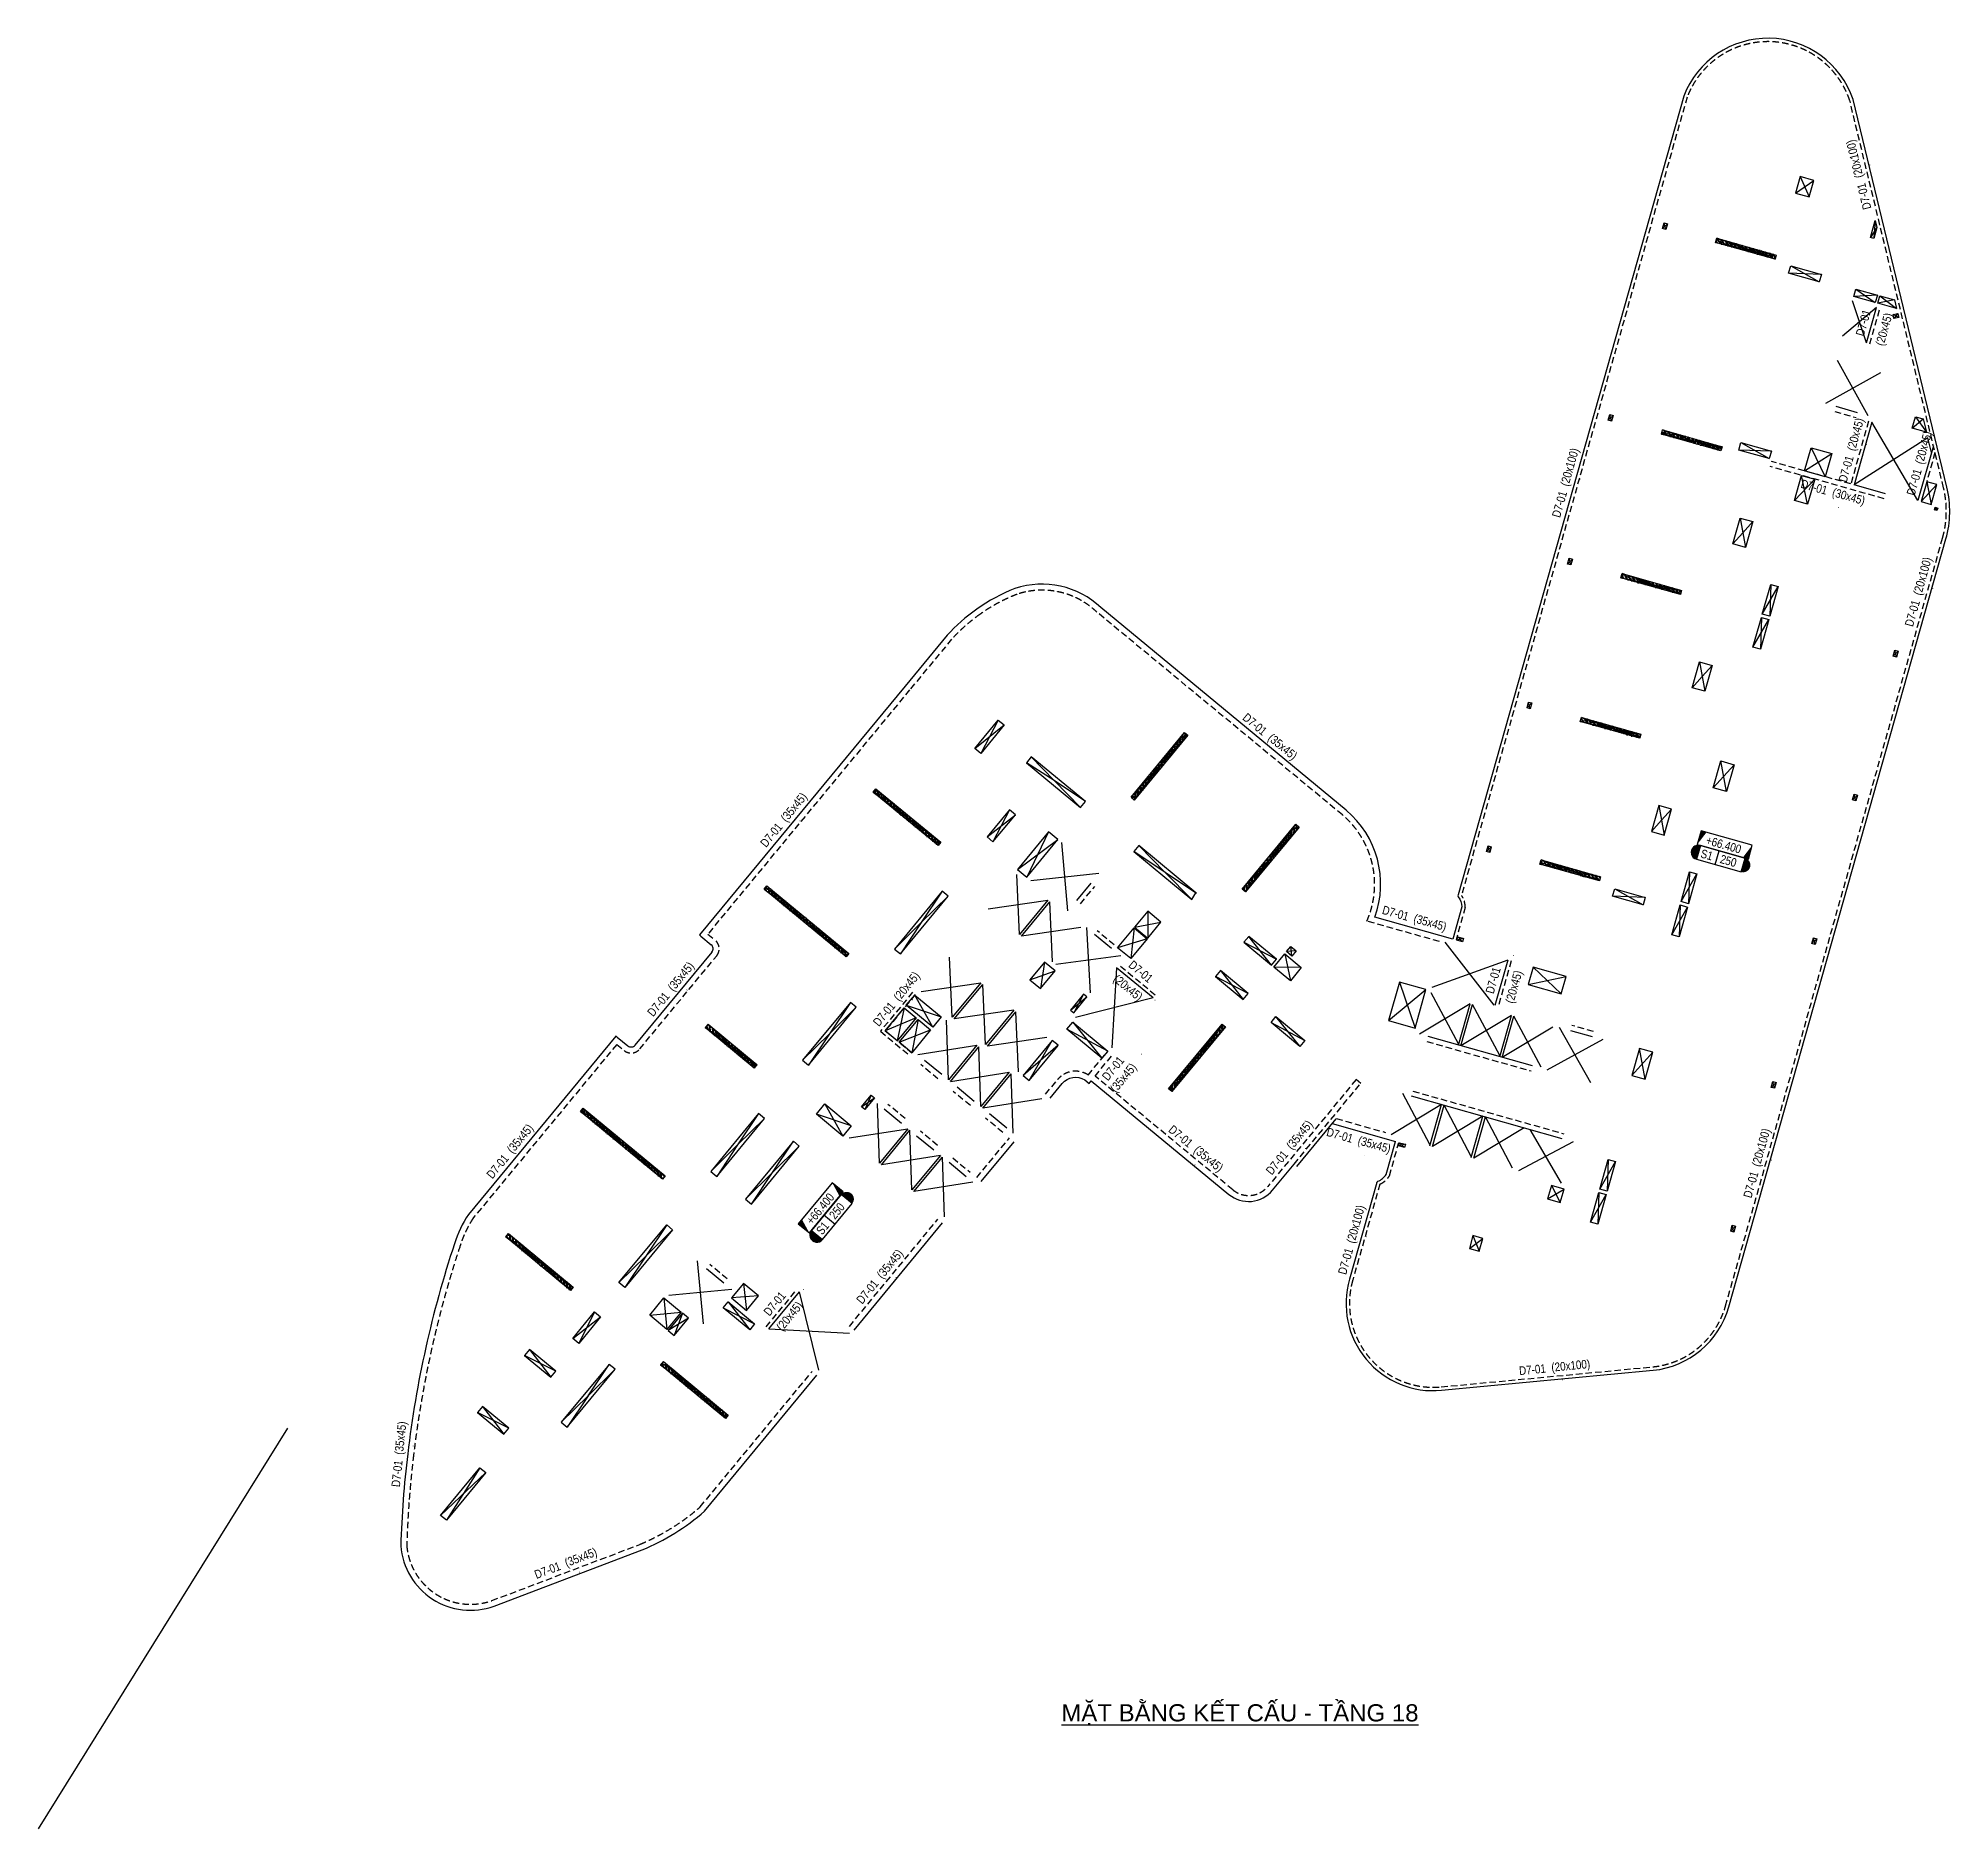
# Model space of a CAD drawing. Header units: millimetres. Extents: x 5400 to 3023951, y -127214 to 225084.
# Drawn here: x 1687400 to 1798713, y -116800 to -12516 of the extents above; entities that cross this region are included whole.
import ezdxf
from ezdxf.enums import TextEntityAlignment as Align

# ---------------------------------------------------------------- set-up
doc = ezdxf.new("R2010")
doc.units = ezdxf.units.MM
doc.header["$LTSCALE"] = 100
doc.linetypes.add('HIDDEN', pattern=[0.375, 0.25, -0.125])
for name, color, linetype in [('ccu11-Manh', 8, 'Continuous'), ('ccu11-Thay', 7, 'Continuous'), ('ccu12-Chidan', 9, 'Continuous'), ('ccu12-Khuat', 9, 'HIDDEN'), ('ccu12-Lomo', 2, 'Continuous'), ('ccu12-Text', 31, 'Continuous'), ('ccu12-Thay', 7, 'Continuous'), ('KC-Betong', 6, 'Continuous'), ('Xref_NT1+NT2_MBDV Cot vach_220729$0$ccu12-Thay', 7, 'Continuous')]:
    doc.layers.add(name, color=color, linetype=linetype)
doc.layers.add('ccu12-Tencaukien', color=9, linetype='Continuous', lineweight=15)
doc.layers.add('KC-Tencaukien', color=9, linetype='Continuous', lineweight=15)
doc.styles.add('Arial', font='arial.ttf', dxfattribs={"width": 0.7})
doc.styles.add('Arial Narrow', font='ARIALN.TTF')

msp = doc.modelspace()

# ---------------------------------------------------------------- texts
at = {"layer": 'ccu12-Text', "color": 31, "style": 'Arial'}
msp.add_text('%%UMẶT BẰNG KẾT CẤU - TẦNG 18', height=1000, dxfattribs=at).set_placement((1757377.9, -110546.7), align=Align.CENTER)

# ---------------------------------------------------------------- blocks, each defined once
blk = doc.blocks.new('*U4')
at = {"layer": 'ccu12-Tencaukien', "color": 8, "ltscale": 10000}
blk.add_line((361, -155), (354, -155), dxfattribs=at)
at = {"layer": 'ccu12-Text', "color": 2, "style": 'Arial Narrow', "width": 0.8}
blk.add_attdef('SH', text='', height=300, dxfattribs=at).set_placement((276, 6), align=Align.BOTTOM_RIGHT)
at = {"layer": 'ccu12-Text', "color": 31, "style": 'Arial Narrow', "width": 0.8}
for tag, p in [('(', (508, -75)), ('KT', (633, -75)), (')', (963, -75))]:
    blk.add_attdef(tag, text='', height=250, dxfattribs=at).set_placement(p, align=Align.BOTTOM_LEFT)
blk = doc.blocks.new('ccu11-cmb-flat-8')
at = {"layer": 'ccu12-Chidan', "color": 7}
blk.add_lwpolyline([(0, 0), (1550, 0), (1550, 419), (0, 419)], close=True, dxfattribs=at)
at = {"layer": 'ccu12-Chidan'}
for points in [[(0, 0), (166, 419), (0, 419)], [(1550, 419), (1383, 0), (1550, 0)]]:
    blk.add_solid(points, dxfattribs=at)
at = {"layer": 'ccu12-Chidan', "color": 31, "style": 'Arial Narrow', "width": 0.8}
blk.add_attdef('+100.00', text='', height=250, dxfattribs=at).set_placement((745, 206), align=Align.MIDDLE_CENTER)
blk = doc.blocks.new('ccu11-chieudaysan-flat-2')
at = {"layer": 'ccu12-Chidan'}
for points in [[(-569, 0), (-569, 419, 1)], [(788, 419), (788, 0, 1)]]:
    blk.add_hatch(color=8, dxfattribs=at).paths.add_polyline_path(points)
at = {"layer": 'ccu12-Chidan', "color": 7}
blk.add_line((0, 0), (0, 419), dxfattribs=at)
blk.add_lwpolyline([(-569, 0), (788, 0), (788, 419), (-569, 419)], close=True, dxfattribs=at)
blk.add_arc((-569, 209), 209, 90, 270.0001, dxfattribs=at)
at = {"layer": 'ccu12-Chidan', "color": 31, "style": 'Arial Narrow', "width": 0.7}
for tag, p in [('S00', (-488, 209)), ('200', (100, 209))]:
    blk.add_attdef(tag, text='', height=250, dxfattribs=at).set_placement(p, align=Align.MIDDLE_LEFT)
blk = doc.blocks.new('Lomo T8')
at = {"layer": 'ccu11-Manh', "ltscale": 5}
for p, q in [((71122, 86899), (71649, 85711)), ((70850, 85937), (71921, 86673)), ((72349, 81201), (70446, 81271)), ((70569, 81704), (72226, 80768)), ((67659, 71407), (69317, 70471)), ((69439, 70904), (67537, 70974)), ((23048, 53591), (24760, 54962)), ((24415, 55246), (23395, 53305)), ((23764, 48438), (25417, 49732)), ((25070, 50018), (24111, 48151)), ((25535, 46546), (27890, 48298)), ((27350, 48744), (26075, 46101)), ((62097, 44921), (60195, 44991)), ((62097, 44921), (60195, 44991)), ((60317, 45424), (61975, 44488)), ((60317, 45424), (61975, 44488)), ((32356, 43183), (33891, 43472)), ((33120, 44109), (33127, 42547)), ((33095, 42508), (31369, 41988)), ((32324, 43145), (32140, 41352)), ((41102, 41627, 0), (41429, 40060)), ((26257, 40117), (27733, 40647)), ((27112, 41152), (26873, 39607)), ((42066, 40831, 0), (40466, 40856, 0)), ((20606, 37361), (19556, 39227)), ((47151, 37740, 0), (49326, 39552, 0)), ((47786, 39987, 0), (48691, 37305, 0)), ((19632, 37906), (17837, 37146)), ((18938, 38479), (18531, 36573)), ((19065, 38633), (21096, 37955)), ((41971, 36254, 0), (40591, 37978, 0)), ((18647, 36478), (20479, 37207)), ((19748, 37811), (19378, 35874)), ((40305, 37631, 0), (42276, 36587, 0)), ((15860, 31614, 0), (13826, 32289)), ((14319, 32887), (15366, 31017)), ((56409, 27367), (57368, 27927)), ((56627, 28136), (57150, 27157)), ((51851, 24472), (52639, 25055)), ((52061, 25218), (52428, 24309)), ((9580, 22436), (9767, 20855)), ((4951, 21590), (5127, 19761)), ((8689, 21357), (9944, 19736)), ((10467, 21704), (8880, 21588)), ((-357, 19230, 0), (1264, 20485)), ((917, 20772), (-10, 18943, 0)), ((4125, 20589), (5954, 20762)), ((6378, 20412), (5204, 19697)), ((6031, 20698), (5550, 19410)), ((8402, 21010), (10231, 20083)), ((-1347, 17324), (-3160, 18238)), ((-2874, 18585), (-1634, 16977)), ((540, 15895), (1758, 17723)), ((2105, 17436), (540, 15895)), ((-4085, 14008), (-5898, 14922)), ((-5612, 15269), (-4372, 13661)), ((-8062, 8926, 0), (-5421, 11418, 0)), ((-5767, 11704, 0), (-7715, 8639))]:
    blk.add_line(p, q, dxfattribs=at)
at = {"layer": 'ccu11-Manh'}
for p, q in [((63383, 84150), (63095, 83868)), ((63288, 83813), (63190, 84204)), ((60229, 72987), (59941, 72705)), ((60133, 72650), (60036, 73041)), ((77638, 72250), (78287, 72795)), ((77825, 72915), (78474, 72014)), ((78939, 67493, 0), (79124, 67596)), ((78980, 67637, 0), (79083, 67452, 0)), ((57863, 64615), (57575, 64332)), ((57768, 64278), (57670, 64669)), ((76819, 59253, 0), (76532, 58971, 0)), ((76724, 58916, 0), (76627, 59308, 0)), ((55497, 56243), (55210, 55960)), ((55402, 55906), (55305, 56297)), ((74453, 50881, 0), (74166, 50599, 0)), ((74358, 50544, 0), (74261, 50935, 0)), ((53131, 47871), (52844, 47588)), ((53036, 47534), (52939, 47925)), ((51515, 42518, 0), (51124, 42421, 0)), ((51178, 42614, 0), (51461, 42326)), ((72088, 42509, 0), (71800, 42226, 0)), ((71993, 42172, 0), (71895, 42563, 0)), ((41774, 41812, 0), (41210, 41758, 0)), ((41519, 41503, 0), (41465, 42067, 0)), ((38972, 39315), (37066, 40305)), ((37353, 40652), (38685, 38968)), ((69722, 34137, 0), (69434, 33854, 0)), ((69627, 33800, 0), (69530, 34191, 0)), ((48130, 30538, 0), (47739, 30440, 0)), ((47794, 30632, 0), (48075, 30345, 0)), ((67356, 25764, 0), (67069, 25482, 0)), ((67261, 25428, 0), (67164, 25819, 0))]:
    blk.add_line(p, q, dxfattribs=at)
at = {"layer": 'ccu11-Manh', "ltscale": 0.5}
for p, q in [((75587, 83943, 0), (75212, 83352, 0)), ((75489, 84346, 0), (75404, 83325, 0)), ((74364, 80350), (75491, 79560)), ((75614, 79997), (74240, 79913)), ((76610, 79716), (75635, 79519)), ((75759, 79956), (76733, 79209)), ((71371, 69760, 0), (72955, 70768, 0)), ((71752, 71108, 0), (72574, 69420, 0)), ((71963, 69281, 0), (70781, 68041)), ((71551, 67824), (71193, 69499, 0)), ((78489, 69126), (78740, 67808)), ((79066, 68963), (78163, 67971)), ((68909, 61416), (69832, 63025)), ((69399, 63148), (69342, 61293)), ((68855, 61223), (68798, 59369)), ((68365, 59491), (69288, 61101)), ((67263, 52648), (66050, 51297)), ((66820, 51079), (66493, 52865)), ((64178, 44671), (65100, 46281)), ((64667, 46403), (64611, 44549)), ((63634, 42747), (64556, 44356)), ((64123, 44479), (64067, 42624)), ((38716, 42302), (40622, 41312)), ((40335, 40965), (39002, 42649)), ((55280, 39844), (57490, 40311)), ((57204, 39300), (55565, 40854)), ((30803, 35965, 0), (28409, 37235, 0)), ((28756, 37655, 0), (30458, 35546, 0)), ((27903, 36304, 0), (25864, 34538, 0)), ((26211, 34252, 0), (27558, 36589, 0)), ((62532, 35904), (61318, 34552)), ((62088, 34335), (61762, 36121)), ((17023, 33409, 0), (16640, 32558, 0)), ((16450, 32716, 0), (17213, 33253, 0)), ((59446, 27927), (60369, 29537)), ((59936, 29659), (59879, 27805)), ((58902, 26002), (59825, 27612)), ((59392, 27734), (59335, 25880))]:
    blk.add_line(p, q, dxfattribs=at)
at = {"layer": 'ccu11-Manh', "elevation": 0}
for points in [[(76857, 78697), (76523, 78863)], [(76800, 78930), (76580, 78629)]]:
    blk.add_lwpolyline(points, dxfattribs=at)
at = {"layer": 'ccu11-Manh', "ltscale": 5, "elevation": 0}
for points in [[(67613, 67014), (67770, 66154), (68354, 66805)], [(67186, 65503), (67770, 66154), (67927, 65294)], [(65247, 58642), (65404, 57782), (65988, 58433)], [(64820, 57131), (65404, 57782), (65561, 56922)], [(26345, 53102), (27667, 51718), (26058, 52755)], [(29495, 50501), (27667, 51718), (29208, 50154)], [(62881, 50270), (63038, 49410), (63622, 50060)], [(62454, 48759), (63038, 49410), (63195, 48550)], [(32602, 47934), (34143, 46370), (32316, 47587)], [(35971, 45152), (34144, 46369), (35685, 44805)], [(21156, 45280), (19939, 43452), (21503, 44993)], [(18374, 41910), (19938, 43452), (18721, 41624)], [(29390, 39278), (28818, 38194)], [(15807, 38803), (14590, 36975), (16154, 38516)], [(13025, 35434), (14590, 36975), (13372, 35147)], [(10459, 32326), (9241, 30498), (10806, 32039)], [(7676, 28957), (9241, 30498), (8023, 28670)], [(12835, 30429), (11270, 28888), (12488, 30715)], [(10052, 27060), (11270, 28887), (9705, 27346)], [(5110, 25849), (3892, 24021), (5457, 25563)], [(2327, 22480), (3892, 24021), (2674, 22193)], [(-1024, 14354), (540, 15895), (-677, 14068)]]:
    blk.add_lwpolyline(points, dxfattribs=at)
at = {"layer": 'ccu11-Manh', "ltscale": 5, "extrusion": (-1.24009e-08, 1.02457e-08, 1), "elevation": 0}
blk.add_lwpolyline([(28625, 38353), (29582, 39119)], dxfattribs=at)
at = {"layer": 'ccu12-Lomo', "ltscale": 0.5, "elevation": 0}
for points in [[(71921, 86673), (71122, 86899), (70850, 85937), (71649, 85711), (71921, 86673)], [(70446, 81271), (70569, 81704), (72349, 81201), (72226, 80768), (70446, 81271)], [(67537, 70974), (67659, 71407), (69439, 70904), (69317, 70471), (67537, 70974)], [(67613, 67014), (68354, 66805), (67927, 65294), (67186, 65503), (67613, 67014)], [(65247, 58642), (65988, 58433), (65561, 56922), (64820, 57131), (65247, 58642)], [(23395, 53305), (23048, 53591), (24415, 55246), (24760, 54962), (23395, 53305)], [(26345, 53102), (26058, 52755), (29208, 50154), (29495, 50501), (26345, 53102)], [(63195, 48550), (63622, 50060), (62881, 50270), (62454, 48759), (63195, 48550)], [(25417, 49732), (25070, 50018), (23765, 48438), (24111, 48151), (25417, 49732)], [(27350, 48744), (25535, 46546), (26075, 46101), (27890, 48298), (27350, 48744)], [(32602, 47934), (32316, 47587), (35685, 44805), (35933, 45177), (32602, 47934)], [(21503, 44993), (21156, 45280), (18374, 41910), (18721, 41624), (21503, 44993)], [(60195, 44991), (60317, 45424), (62097, 44921), (61975, 44488), (60195, 44991)], [(26873, 39607), (27733, 40647), (27112, 41152), (26257, 40117), (26873, 39607)], [(37066, 40305), (38685, 38968), (38972, 39315), (37353, 40652), (37066, 40305)], [(49326, 39552), (47786, 39987), (47152, 37740), (48691, 37305), (49326, 39552)], [(16154, 38516), (15807, 38803), (13025, 35434), (13372, 35147), (16154, 38516)], [(42276, 36587), (41989, 36240), (40305, 37631), (40591, 37978), (42276, 36587)], [(10806, 32039), (10459, 32326), (7676, 28957), (8023, 28670), (10806, 32039)], [(12835, 30429), (12488, 30716), (9705, 27347), (10052, 27060), (12835, 30429)], [(57150, 27157), (57368, 27927), (56627, 28136), (56409, 27367), (57150, 27157)], [(2674, 22193), (2327, 22480), (5110, 25849), (5457, 25563), (2674, 22193)], [(52428, 24309), (52639, 25055), (52061, 25218), (51851, 24472), (52428, 24309)], [(4125, 20589), (4951, 21590), (5954, 20762), (5127, 19761), (4124, 20588)], [(8402, 21010), (8689, 21357), (10231, 20083), (9944, 19736), (8402, 21010)], [(-10, 18943), (-357, 19230), (917, 20772), (1264, 20485), (-10, 18943)], [(5204, 19697), (5550, 19410), (6378, 20411), (6031, 20699), (5203, 19698)], [(-1634, 16977), (-1347, 17324), (-2874, 18584), (-3160, 18238), (-1634, 16977)], [(-677, 14068), (2105, 17436), (1758, 17723), (-1024, 14354), (-677, 14068)], [(-4372, 13661), (-4085, 14008), (-5612, 15269), (-5898, 14922), (-4372, 13661)]]:
    blk.add_lwpolyline(points, dxfattribs=at)
at = {"layer": 'ccu12-Lomo', "elevation": 0}
for points in [[(63383, 84150), (63288, 83813), (63095, 83868), (63190, 84204), (63383, 84150)], [(75404, 83298), (75212, 83352), (75489, 84346), (75587, 83943), (75404, 83298)], [(75615, 79997), (75491, 79560), (74240, 79913), (74364, 80350), (75614, 79997)], [(75759, 79956), (76610, 79716), (76733, 79209), (75635, 79519), (75759, 79956)], [(76523, 78863), (76800, 78930), (76857, 78697), (76580, 78629), (76523, 78863)], [(60229, 72987), (60133, 72650), (59941, 72705), (60036, 73041), (60229, 72987)], [(77638, 72250), (77825, 72915), (78287, 72795), (78474, 72014), (77638, 72249)], [(72955, 70768), (72574, 69420), (71371, 69760), (71752, 71108), (72955, 70768)], [(78980, 67637), (79124, 67596), (79083, 67452), (78939, 67493), (78980, 67637)], [(57863, 64615), (57768, 64278), (57575, 64332), (57670, 64669), (57863, 64615)], [(69288, 61101), (68798, 59369), (68365, 59491), (68855, 61223), (69288, 61101)], [(76819, 59253), (76724, 58916), (76532, 58971), (76627, 59308), (76819, 59253)], [(55497, 56243), (55402, 55906), (55210, 55960), (55305, 56297), (55497, 56243)], [(74453, 50881), (74358, 50544), (74166, 50599), (74261, 50935), (74453, 50881)], [(53131, 47871), (53036, 47534), (52844, 47588), (52939, 47925), (53131, 47871)], [(64556, 44356), (64067, 42624), (63634, 42747), (64123, 44479), (64556, 44356)], [(39002, 42649), (38716, 42302), (40335, 40965), (40622, 41312), (39002, 42649)], [(72088, 42509), (71993, 42172), (71800, 42226), (71895, 42563), (72088, 42509)], [(41774, 41812), (41519, 41503), (41211, 41758), (41465, 42067), (41774, 41812)], [(28409, 37235), (28756, 37655), (30803, 35965), (30458, 35546), (28409, 37235)], [(27903, 36304), (27558, 36589), (25864, 34538), (26211, 34252), (27905, 36302)], [(62532, 35904), (61762, 36121), (61318, 34552), (62088, 34335), (62532, 35904)], [(17023, 33409), (17213, 33253), (16640, 32558), (16450, 32716), (17023, 33409)], [(69722, 34137), (69627, 33800), (69434, 33854), (69530, 34191), (69722, 34137)], [(48130, 30538), (48075, 30345), (47739, 30440), (47793, 30633), (48130, 30538)], [(60369, 29537), (59879, 27805), (59446, 27927), (59936, 29659), (60369, 29537)], [(59825, 27612), (59335, 25880), (58902, 26002), (59392, 27734), (59825, 27612)], [(67356, 25764), (67261, 25428), (67069, 25482), (67164, 25819), (67356, 25764)], [(-5421, 11418), (-7715, 8639), (-8062, 8926), (-5767, 11704), (-5421, 11418)]]:
    blk.add_lwpolyline(points, dxfattribs=at)
for points in [[(71963, 69281), (71551, 67824), (70781, 68041), (71193, 69499)], [(51124, 42421), (51178, 42614), (51515, 42518), (51461, 42326)]]:
    blk.add_lwpolyline(points, close=True, dxfattribs=at)
at = {"layer": 'ccu12-Lomo'}
for points in [[(78740, 67808), (79066, 68963), (78489, 69126), (78163, 67971), (78740, 67808)], [(69832, 63025), (69342, 61293), (68909, 61416), (69399, 63148), (69832, 63025)], [(65100, 46281), (64611, 44549), (64178, 44671), (64667, 46403), (65100, 46281)]]:
    blk.add_lwpolyline(points, dxfattribs=at)
blk.add_lwpolyline([(67263, 52648), (66820, 51079), (66050, 51297), (66493, 52865)], close=True, dxfattribs=at)
at = {"layer": 'ccu12-Lomo', "ltscale": 0.5, "elevation": 0}
for points in [[(32356, 43183), (33127, 42547), (33891, 43472), (33120, 44109)], [(32324, 43145), (33095, 42508), (32140, 41352), (31369, 41988)], [(41102, 41627), (42066, 40831), (41429, 40060), (40465, 40856)], [(19556, 39227), (21096, 37955), (20606, 37361), (19065, 38633)], [(18938, 38479), (19632, 37906), (18531, 36573), (17837, 37146)], [(19748, 37811), (20479, 37207), (19378, 35874), (18647, 36478)], [(14319, 32887), (15860, 31614), (15366, 31017), (13826, 32289)], [(8880, 21588), (9767, 20855), (10467, 21704), (9580, 22436)]]:
    blk.add_lwpolyline(points, close=True, dxfattribs=at)
at = {"layer": 'ccu12-Lomo', "ltscale": 0.5}
blk.add_lwpolyline([(57204, 39300), (57490, 40311), (55565, 40854), (55280, 39844), (57204, 39300)], dxfattribs=at)
at = {"layer": 'ccu12-Lomo', "ltscale": 0.5, "extrusion": (-1.24009e-08, 1.02457e-08, 1), "elevation": 0}
blk.add_lwpolyline([(28818, 38194), (29582, 39119), (29390, 39278), (28625, 38353)], close=True, dxfattribs=at)
blk = doc.blocks.new('*U15')
at = {"layer": 'ccu12-Tencaukien', "color": 8, "ltscale": 10000}
blk.add_line((361, -155), (354, -155), dxfattribs=at)
at = {"layer": 'ccu12-Text', "color": 2, "style": 'Arial Narrow', "width": 0.8}
blk.add_attdef('SH', text='', height=300, dxfattribs=at).set_placement((276, 6), align=Align.BOTTOM_RIGHT)
at = {"layer": 'ccu12-Text', "color": 31, "style": 'Arial Narrow', "width": 0.8}
for tag, p in [('(', (508, -75)), ('KT', (633, -75)), (')', (963, -75))]:
    blk.add_attdef(tag, text='', height=250, dxfattribs=at).set_placement(p, align=Align.BOTTOM_LEFT)
blk = doc.blocks.new('*U16')
at = {"layer": 'ccu12-Tencaukien', "color": 8, "ltscale": 10000}
blk.add_line((361, -155), (354, -155), dxfattribs=at)
at = {"layer": 'ccu12-Text', "color": 2, "style": 'Arial Narrow', "width": 0.8}
blk.add_attdef('SH', text='', height=300, dxfattribs=at).set_placement((276, 6), align=Align.BOTTOM_RIGHT)
at = {"layer": 'ccu12-Text', "color": 31, "style": 'Arial Narrow', "width": 0.8}
for tag, p in [('(', (508, -75)), ('KT', (633, -75)), (')', (963, -75))]:
    blk.add_attdef(tag, text='', height=250, dxfattribs=at).set_placement(p, align=Align.BOTTOM_LEFT)
blk = doc.blocks.new('*U20')
at = {"layer": 'ccu12-Tencaukien', "color": 8, "ltscale": 10000}
blk.add_line((361, -155), (354, -155), dxfattribs=at)
at = {"layer": 'ccu12-Text', "color": 2, "style": 'Arial Narrow', "width": 0.8}
blk.add_attdef('SH', text='', height=300, dxfattribs=at).set_placement((276, 6), align=Align.BOTTOM_RIGHT)
at = {"layer": 'ccu12-Text', "color": 31, "style": 'Arial Narrow', "width": 0.8}
for tag, p in [('(', (508, -75)), ('KT', (633, -75)), (')', (963, -75))]:
    blk.add_attdef(tag, text='', height=250, dxfattribs=at).set_placement(p, align=Align.BOTTOM_LEFT)
blk = doc.blocks.new('*U31')
at = {"layer": 'ccu12-Tencaukien', "color": 8, "ltscale": 10000}
blk.add_line((361, -155), (354, -155), dxfattribs=at)
at = {"layer": 'ccu12-Text', "color": 2, "style": 'Arial Narrow', "width": 0.8}
blk.add_attdef('SH', text='', height=300, dxfattribs=at).set_placement((276, 6), align=Align.BOTTOM_RIGHT)
at = {"layer": 'ccu12-Text', "color": 31, "style": 'Arial Narrow', "width": 0.8}
for tag, p in [('(', (508, -75)), ('KT', (633, -75)), (')', (963, -75))]:
    blk.add_attdef(tag, text='', height=250, dxfattribs=at).set_placement(p, align=Align.BOTTOM_LEFT)
blk = doc.blocks.new('*U32')
at = {"layer": 'ccu12-Tencaukien', "color": 8, "ltscale": 10000}
blk.add_line((361, -155), (354, -155), dxfattribs=at)
at = {"layer": 'ccu12-Text', "color": 2, "style": 'Arial Narrow', "width": 0.8}
blk.add_attdef('SH', text='', height=300, dxfattribs=at).set_placement((276, 6), align=Align.BOTTOM_RIGHT)
at = {"layer": 'ccu12-Text', "color": 31, "style": 'Arial Narrow', "width": 0.8}
for tag, p in [('(', (508, -75)), ('KT', (633, -75)), (')', (963, -75))]:
    blk.add_attdef(tag, text='', height=250, dxfattribs=at).set_placement(p, align=Align.BOTTOM_LEFT)
blk = doc.blocks.new('*U33')
at = {"layer": 'ccu12-Tencaukien', "color": 8, "ltscale": 10000}
blk.add_line((361, -155), (354, -155), dxfattribs=at)
at = {"layer": 'ccu12-Text', "color": 2, "style": 'Arial Narrow', "width": 0.8}
blk.add_attdef('SH', text='', height=300, dxfattribs=at).set_placement((276, 6), align=Align.BOTTOM_RIGHT)
at = {"layer": 'ccu12-Text', "color": 31, "style": 'Arial Narrow', "width": 0.8}
for tag, p in [('(', (508, -75)), ('KT', (633, -75)), (')', (963, -75))]:
    blk.add_attdef(tag, text='', height=250, dxfattribs=at).set_placement(p, align=Align.BOTTOM_LEFT)
blk = doc.blocks.new('*U30')
at = {"layer": 'ccu12-Tencaukien', "color": 8, "ltscale": 10000}
blk.add_line((361, -155), (354, -155), dxfattribs=at)
at = {"layer": 'ccu12-Text', "color": 2, "style": 'Arial Narrow', "width": 0.8}
blk.add_attdef('SH', text='', height=300, dxfattribs=at).set_placement((276, 6), align=Align.BOTTOM_RIGHT)
at = {"layer": 'ccu12-Text', "color": 31, "style": 'Arial Narrow', "width": 0.8}
for tag, p in [('(', (508, -75)), ('KT', (633, -75)), (')', (963, -75))]:
    blk.add_attdef(tag, text='', height=250, dxfattribs=at).set_placement(p, align=Align.BOTTOM_LEFT)
blk = doc.blocks.new('*U151')
h = blk.add_hatch()
h.set_pattern_fill('VATLIEU04', color=250, scale=40, style=0, pattern_type=2)
h.set_pattern_definition([(50, (3950, 300), (286.904, -25.101), [30, -330]), (355, (3950, 300), (-55.5, 300.877), [24, -264]), (100.4514, (3973.9, 297.9), (231.404, 275.776), [25.496, -280.457]), (46.184, (3950, 380), (426.896, -66.208), [45, -495]), (96.636, (3985.57, 374.5), (373.865, 389.647), [38.244, -420.685]), (351.184, (3950, 380), (373.865, 389.647), [36, -396]), (21, (3990, 360), (238.763, -161.048), [30, -330]), (326, (3990, 360), (97.326, 290.06), [24, -264]), (71.4514, (4009.9, 346.58), (336.089, 129.012), [25.496, -280.457]), (37.5, (3950, 300), (4.864, 133.1575), [0, -260.8, 0, -268, 0, -265]), (7.5, (3950, 300), (105.228, 157.7647), [0, -152.8, 0, -254.8, 0, -101]), (327.5, (3860.8, 300), (213.529, -9.022), [0, -100, 0, -312, 0, -414]), (317.5, (3820.8, 300), (233.2745, 40.042), [0, -130, 0, -207.2, 0, -294]), (45, (3950, 300), (-120.208, 120.208), []), (45, (3950, 349), (-120.208, 120.208), [])])
h.paths.add_polyline_path([(-475, -475), (4425, -475), (4425, -225), (-475, -225)])
at = {"color": 6, "ltscale": 0.25}
blk.add_lwpolyline([(-475, -475), (4425, -475), (4425, -225), (-475, -225)], close=True, dxfattribs=at)
at = {"layer": 'Defpoints', "linetype": 'ByBlock', "ltscale": 30}
for p, q in [((4425, -475), (-475, -225)), ((-475, -475), (4425, -225))]:
    blk.add_line(p, q, dxfattribs=at)
blk = doc.blocks.new('*U149')
h = blk.add_hatch()
h.set_pattern_fill('VATLIEU04', color=250, scale=40, style=0, pattern_type=2)
h.set_pattern_definition([(50, (5250, 300), (286.904, -25.101), [30, -330]), (355, (5250, 300), (-55.5, 300.877), [24, -264]), (100.4514, (5273.9, 297.9), (231.404, 275.776), [25.496, -280.457]), (46.184, (5250, 380), (426.896, -66.208), [45, -495]), (96.636, (5285.57, 374.5), (373.865, 389.647), [38.244, -420.685]), (351.184, (5250, 380), (373.865, 389.647), [36, -396]), (21, (5290, 360), (238.763, -161.048), [30, -330]), (326, (5290, 360), (97.326, 290.06), [24, -264]), (71.4514, (5309.9, 346.58), (336.089, 129.012), [25.496, -280.457]), (37.5, (5250, 300), (4.864, 133.1575), [0, -260.8, 0, -268, 0, -265]), (7.5, (5250, 300), (105.2278, 157.7647), [0, -152.8, 0, -254.8, 0, -101]), (327.5, (5160.8, 300), (213.529, -9.022), [0, -100, 0, -312, 0, -414]), (317.5, (5120.8, 300), (233.2745, 40.042), [0, -130, 0, -207.2, 0, -294]), (45, (5250, 300), (-120.208, 120.208), []), (45, (5250, 349), (-120.208, 120.208), [])])
h.paths.add_polyline_path([(-475, -475), (5724.999921, -475), (5724.999921, -225), (-475, -225)])
at = {"color": 6, "ltscale": 0.25}
blk.add_lwpolyline([(-475, -475), (5724.999921, -475), (5724.999921, -225), (-475, -225)], close=True, dxfattribs=at)
at = {"layer": 'Defpoints', "linetype": 'ByBlock', "ltscale": 30}
for p, q in [((5724.999921, -475), (-475, -225)), ((-475, -475), (5724.999921, -225))]:
    blk.add_line(p, q, dxfattribs=at)
blk = doc.blocks.new('*U148')
h = blk.add_hatch()
h.set_pattern_fill('VATLIEU04', color=250, scale=40, style=0, pattern_type=2)
h.set_pattern_definition([(50, (2750, 300), (286.904, -25.101), [30, -330]), (355, (2750, 300), (-55.5, 300.877), [24, -264]), (100.451, (2773.9, 297.9), (231.404, 275.776), [25.496, -280.457]), (46.184, (2750, 380), (426.896, -66.208), [45, -495]), (96.636, (2785.57, 374.5), (373.865, 389.647), [38.244, -420.685]), (351.184, (2750, 380), (373.865, 389.65), [36, -396]), (21, (2790, 360), (238.763, -161.048), [30, -330]), (326, (2790, 360), (97.326, 290.06), [24, -264]), (71.451, (2809.9, 346.58), (336.09, 129.012), [25.496, -280.457]), (37.5, (2750, 300), (4.864, 133.1575), [0, -260.8, 0, -268, 0, -265]), (7.5, (2750, 300), (105.228, 157.7647), [0, -152.8, 0, -254.8, 0, -101]), (327.5, (2660.8, 300), (213.529, -9.022), [0, -100, 0, -312, 0, -414]), (317.5, (2620.8, 300), (233.274, 40.042), [0, -130, 0, -207.2, 0, -294]), (45, (2750, 300), (-120.208, 120.208), []), (45, (2750, 349), (-120.208, 120.208), [])])
h.paths.add_polyline_path([(-475, -475), (3225, -475), (3225, -225), (-475, -225)])
at = {"color": 6, "ltscale": 0.25}
blk.add_lwpolyline([(-475, -475), (3225, -475), (3225, -225), (-475, -225)], close=True, dxfattribs=at)
at = {"layer": 'Defpoints', "linetype": 'ByBlock', "ltscale": 30}
for p, q in [((3225, -475), (-475, -225)), ((-475, -475), (3225, -225))]:
    blk.add_line(p, q, dxfattribs=at)
blk = doc.blocks.new('*U147')
h = blk.add_hatch()
h.set_pattern_fill('VATLIEU04', color=250, scale=40, style=0, pattern_type=2)
h.set_pattern_definition([(50, (5250, 300), (286.904, -25.101), [30, -330]), (355, (5250, 300), (-55.5, 300.877), [24, -264]), (100.4514, (5273.9, 297.9), (231.404, 275.776), [25.496, -280.457]), (46.184, (5250, 380), (426.896, -66.208), [45, -495]), (96.636, (5285.57, 374.5), (373.865, 389.647), [38.244, -420.685]), (351.184, (5250, 380), (373.865, 389.647), [36, -396]), (21, (5290, 360), (238.763, -161.048), [30, -330]), (326, (5290, 360), (97.326, 290.06), [24, -264]), (71.4514, (5309.9, 346.58), (336.089, 129.012), [25.496, -280.457]), (37.5, (5250, 300), (4.864, 133.1575), [0, -260.8, 0, -268, 0, -265]), (7.5, (5250, 300), (105.2278, 157.7647), [0, -152.8, 0, -254.8, 0, -101]), (327.5, (5160.8, 300), (213.529, -9.022), [0, -100, 0, -312, 0, -414]), (317.5, (5120.8, 300), (233.2745, 40.042), [0, -130, 0, -207.2, 0, -294]), (45, (5250, 300), (-120.208, 120.208), []), (45, (5250, 349), (-120.208, 120.208), [])])
h.paths.add_polyline_path([(-475, -475), (5725, -475), (5725, -225), (-475, -225)])
at = {"color": 6, "ltscale": 0.25}
blk.add_lwpolyline([(-475, -475), (5725, -475), (5725, -225), (-475, -225)], close=True, dxfattribs=at)
at = {"layer": 'Defpoints', "linetype": 'ByBlock', "ltscale": 30}
for p, q in [((5725, -475), (-475, -225)), ((-475, -475), (5725, -225))]:
    blk.add_line(p, q, dxfattribs=at)
blk = doc.blocks.new('*U150')
h = blk.add_hatch()
h.set_pattern_fill('VATLIEU04', color=250, scale=40, style=0, pattern_type=2)
h.set_pattern_definition([(50, (-700, 4950), (286.904, -25.101), [30, -330]), (355, (-700, 4950), (-55.5, 300.877), [24, -264]), (100.4514, (-676.1, 4947.9), (231.404, 275.776), [25.496, -280.457]), (46.184, (-700, 5030), (426.896, -66.208), [45, -495]), (96.636, (-664.43, 5024.5), (373.865, 389.647), [38.244, -420.685]), (351.184, (-700, 5030), (373.865, 389.647), [36, -396]), (21, (-660, 5010), (238.763, -161.048), [30, -330]), (326, (-660, 5010), (97.326, 290.06), [24, -264]), (71.4514, (-640.1, 4996.58), (336.089, 129.012), [25.496, -280.457]), (37.5, (-700, 4950), (4.864, 133.1575), [0, -260.8, 0, -268, 0, -265]), (7.5, (-700, 4950), (105.228, 157.7647), [0, -152.8, 0, -254.8, 0, -101]), (327.5, (-789.2, 4950), (213.529, -9.022), [0, -100, 0, -312, 0, -414]), (317.5, (-829.2, 4950), (233.2745, 40.042), [0, -130, 0, -207.2, 0, -294]), (45, (-700, 4950), (-120.208, 120.208), []), (45, (-700, 4999), (-120.208, 120.208), [])])
h.paths.add_polyline_path([(-475, -475), (-225, -475), (-225, 4425), (-475, 4425)])
at = {"color": 6, "ltscale": 0.25}
blk.add_lwpolyline([(-475, -475), (-225, -475), (-225, 4425), (-475, 4425)], close=True, dxfattribs=at)
at = {"layer": 'Defpoints', "linetype": 'ByBlock', "ltscale": 30}
for p, q in [((-225, -475), (-475, 4425)), ((-475, -475), (-225, 4425))]:
    blk.add_line(p, q, dxfattribs=at)
blk = doc.blocks.new('*U152')
h = blk.add_hatch()
h.set_pattern_fill('VATLIEU04', color=250, scale=40, style=0, pattern_type=2)
h.set_pattern_definition([(50, (2650, 300), (286.904, -25.1), [30, -330]), (355, (2650, 300), (-55.5, 300.877), [24, -264]), (100.451, (2673.9, 297.9), (231.404, 275.776), [25.496, -280.457]), (46.184, (2650, 380), (426.896, -66.208), [45, -495]), (96.636, (2685.57, 374.5), (373.865, 389.647), [38.244, -420.685]), (351.184, (2650, 380), (373.865, 389.65), [36, -396]), (21, (2690, 360), (238.763, -161.048), [30, -330]), (326, (2690, 360), (97.326, 290.06), [24, -264]), (71.451, (2709.9, 346.58), (336.09, 129.012), [25.496, -280.457]), (37.5, (2650, 300), (4.864, 133.1575), [0, -260.8, 0, -268, 0, -265]), (7.5, (2650, 300), (105.228, 157.765), [0, -152.8, 0, -254.8, 0, -101]), (327.5, (2560.8, 300), (213.529, -9.022), [0, -100, 0, -312, 0, -414]), (317.5, (2520.8, 300), (233.274, 40.042), [0, -130, 0, -207.2, 0, -294]), (45, (2650, 300), (-120.208, 120.208), []), (45, (2650, 349), (-120.208, 120.208), [])])
h.paths.add_polyline_path([(-475, -475), (3125, -475), (3125, -225), (-475, -225)])
at = {"color": 6, "ltscale": 0.25}
blk.add_lwpolyline([(-475, -475), (3125, -475), (3125, -225), (-475, -225)], close=True, dxfattribs=at)
at = {"layer": 'Defpoints', "linetype": 'ByBlock', "ltscale": 30}
for p, q in [((3125, -475), (-475, -225)), ((-475, -475), (3125, -225))]:
    blk.add_line(p, q, dxfattribs=at)

# ---------------------------------------------------------------- linework, layer by layer
at = {"layer": 'ccu11-Manh', "ltscale": 0.5}
for p, q in [((1793867.8, -30264.5), (1793057.1, -27801.3)), ((1794452.4, -28195.6), (1792472.4, -29870.2)), ((1794676.4, -31999.8), (1791467.4, -33794.8)), ((1793969.4, -34501.8), (1792174.4, -31292.8)), ((1796855.2, -39447.9), (1794176.5, -34872.1)), ((1797440.8, -35794.5), (1793143.1, -38529.4, 0)), ((1747350.5, -63347, 0), (1747006.3, -59366.6, 0)), ((1744534.9, -64718.1, 0), (1744377, -61215.6, 0)), ((1745191.6, -61564.1, 0), (1749165.3, -61149.5, 0)), ((1742721.4, -63220.4, 0), (1746190.5, -62713.3, 0)), ((1746461, -66308.7, 0), (1746306.2, -62808.8, 0)), ((1748116.6, -64303.9, 0), (1744650.6, -64813.6, 0)), ((1748436.7, -64308.9, 0), (1748658.5, -68123.5, 0)), ((1769302, -65164.6), (1772162.9, -68830.7)), ((1740625.5, -69530.5, 0), (1740467.6, -66028)), ((1750441.5, -65964.5, 0), (1746653.8, -66467.9, 0)), ((1750198.1, -66651.7, 0), (1749917.8, -71309.9, 0)), ((1772978, -66203.3), (1768554.2, -67811)), ((1738812, -68032.7), (1742281.1, -67525.7)), ((1742553.2, -71122.4, 0), (1742396.8, -67621.2)), ((1752318.6, -68402.8, 0), (1747797.4, -69558.8, 0)), ((1770782.2, -68752.3, 0), (1767840.9, -70519, 0)), ((1770102.3, -71086.7, 0), (1768520.7, -68113.3, 0)), ((1772508.1, -71766.5), (1770926.5, -68793.1)), ((1740403.3, -73172.8), (1740285.4, -69703.5)), ((1744208.8, -69117.6), (1740741.2, -69626)), ((1744479.2, -72713), (1744324.4, -69213.2)), ((1773188, -69432.1), (1770246.7, -71198.9)), ((1775593.7, -70111.9), (1772652.5, -71878.7)), ((1774913.9, -72446.3), (1773332.3, -69472.9)), ((1775957.8, -70110.8), (1777800.9, -73333.5)), ((1738629.8, -71708.2), (1742058.9, -71168.1, 0)), ((1746134.8, -70708.2), (1742668.8, -71217.9)), ((1778507.9, -70831.4), (1775250.7, -72612.9)), ((1742292.3, -74732.9), (1742174.5, -71263.6, 0)), ((1740518.9, -73268.3, 0), (1743947.9, -72728.1, 0)), ((1744181.4, -76293), (1744063.6, -72823.7, 0)), ((1736391.6, -78030.5), (1736273.8, -74561.2)), ((1745837, -74288.2), (1742408, -74828.4, 0)), ((1768443.6, -76956.8), (1766862, -73983.4)), ((1769123.4, -74622.4), (1766182.2, -76389.2)), ((1771529.2, -75302.2), (1768588, -77069)), ((1770849.4, -77636.6), (1769267.8, -74663.2)), ((1773255.2, -78316.5), (1771673.6, -75343)), ((1734618.2, -76565.9), (1738047.2, -76025.7, 0)), ((1738280.7, -79590.5, 0), (1738162.9, -76121.2, 0)), ((1773935, -75982), (1770993.8, -77748.8)), ((1776773.9, -76784.2), (1773592, -78483)), ((1776094, -79190), (1774271.8, -76077.2)), ((1739936.3, -77585.8, 0), (1736507.3, -78126, 0)), ((1740169.8, -81150.6), (1740052, -77681.3, 0)), ((1741825.4, -79145.9), (1738396.4, -79686.1)), ((1726132.5, -87390.8), (1725783.4, -83730.5)), ((1727788.1, -85386), (1724127.8, -85735.2)), ((1732853.7, -90088.2), (1731729.8, -85528.6)), ((1729946.8, -87687.6), (1734636.6, -87929.2))]:
    msp.add_line(p, q, dxfattribs=at)
at = {"layer": 'ccu11-Thay', "ltscale": 0.5}
for p, q in [((1748687.7, -61727.8, 0), (1747859.9, -62730.2, 0)), ((1748899.3, -64691, 0), (1749901.7, -65518.8, 0)), ((1774408.7, -72374.9), (1768346.1, -70661.8)), ((1776631.4, -70301.2), (1777882.4, -70654.7)), ((1739015.4, -72026.6), (1740017.7, -72854.4, 0)), ((1748336.4, -73184.4), (1748592.2, -73386.1, 0)), ((1748592.2, -73386.1, 0), (1748719.6, -73231.9, 0)), ((1740904.4, -73586.7, 0), (1741906.8, -74414.5)), ((1776148.3, -76607.5), (1767367.2, -74126.2)), ((1736659.3, -74879.5), (1737661.7, -75707.3, 0)), ((1742793.5, -75146.8, 0), (1743795.9, -75974.6)), ((1738548.4, -76439.6, 0), (1739550.8, -77267.4, 0)), ((1741439.9, -78827.5), (1740437.5, -77999.7, 0)), ((1726323.1, -84176.2), (1727325.5, -85004))]:
    msp.add_line(p, q, dxfattribs=at)
at = {"layer": 'ccu11-Thay'}
for p, q in [((1746190.5, -62713.3, 0), (1744534.9, -64718.1, 0)), ((1744650.6, -64813.6, 0), (1746306.2, -62808.8, 0)), ((1772978, -66203.3, 0), (1772230.2, -68849.7, 0)), ((1742281.1, -67525.7), (1740625.5, -69530.5, 0)), ((1740741.2, -69626), (1742396.8, -67621.2)), ((1770102.3, -71158.1, 0), (1770782.2, -68752.3, 0)), ((1770246.7, -71198.9, 0), (1770926.5, -68793.1, 0)), ((1744208.8, -69117.6), (1742553.2, -71122.4, 0)), ((1742668.8, -71217.9), (1744324.4, -69213.2)), ((1772508.1, -71837.9, 0), (1773188, -69432.1, 0)), ((1772652.5, -71878.7), (1773332.3, -69472.9)), ((1742058.9, -71168.1, 0), (1740403.3, -73172.8)), ((1740518.9, -73268.3, 0), (1742174.5, -71263.6, 0)), ((1743947.9, -72728.1, 0), (1742292.3, -74732.9)), ((1742408, -74828.4, 0), (1744063.6, -72823.7, 0)), ((1768443.6, -77028.2), (1769123.4, -74622.4)), ((1768588, -77069), (1769267.8, -74663.2)), ((1770849.4, -77708), (1771529.2, -75302.2)), ((1770993.8, -77748.8), (1771673.6, -75343)), ((1738047.2, -76025.7, 0), (1736391.6, -78030.5)), ((1736507.3, -78126, 0), (1738162.9, -76121.2, 0)), ((1739936.3, -77585.8, 0), (1738280.7, -79590.5, 0)), ((1738396.4, -79686.1), (1740052, -77681.3, 0))]:
    msp.add_line(p, q, dxfattribs=at)
at = {"layer": 'ccu11-Thay', "ltscale": 0.5, "extrusion": (-9.92109e-09, 8.1449e-09, 1)}
msp.add_line((1752318.4, -68403, 0), (1750198, -66651.9, 0), dxfattribs=at)
at = {"layer": 'ccu12-Khuat', "ltscale": 15}
for p, q in [((1783418.1, -15943.9, 0), (1770278.1, -62438.8, 0)), ((1798351, -38702.1), (1792883.6, -16123.1, 0)), ((1794060.2, -30318.9), (1794644.9, -28249.9)), ((1792011.3, -34260.3), (1793262.3, -34613.8)), ((1793984, -34817.7, 0), (1792950.6, -38475, 0)), ((1797851.9, -36648.7), (1797045.7, -39501.8)), ((1794889.9, -39334.7, 0), (1788249.9, -37458.4)), ((1792950.6, -38475, 0), (1788331.5, -37169.7)), ((1785657, -86351.6), (1798295.7, -41624)), ((1748091.2, -62921.2, 0), (1748919, -61918.9, 0)), ((1750060.9, -65326, 0), (1749058.5, -64498.2, 0)), ((1726391.5, -64694.5, 0), (1726817.5, -65046.4, 0)), ((1722426.5, -71384.3, 0), (1726907.1, -65958.7, 0)), ((1773170.5, -66257.7, 0), (1772422.7, -68904.1, 0)), ((1777964, -70366), (1776713, -70012.5)), ((1721086.3, -71116.7, 0), (1721513.3, -71469.3, 0)), ((1768264.6, -70950.5), (1774327.2, -72663.6)), ((1739794.9, -73124.3, 0), (1738792.5, -72296.5)), ((1748540.2, -72899.5, 0), (1749688.2, -71509.3, 0)), ((1748942.5, -72962, 0), (1749958.1, -71732.2, 0)), ((1741683.9, -74684.4), (1740681.6, -73856.6, 0)), ((1767448.8, -73837.5), (1776229.9, -76318.8)), ((1737884.6, -75437.5, 0), (1736882.2, -74609.7)), ((1743573, -76244.5), (1742570.7, -75416.7, 0)), ((1762983.4, -75433.4, 0), (1765858.9, -76245.9)), ((1739773.6, -76997.5, 0), (1738771.3, -76169.8, 0)), ((1740660.4, -77729.8, 0), (1741662.7, -78557.6)), ((1727516.5, -84772.7), (1726514.1, -83944.9)), ((1729792.6, -87560.2), (1731575.5, -85401.2))]:
    msp.add_line(p, q, dxfattribs=at)
at = {"layer": 'ccu12-Khuat', "ltscale": 15, "extrusion": (-9.92109e-09, 8.1449e-09, 1)}
msp.add_line((1752445.8, -68248.8, 0), (1750325.4, -66497.7, 0), dxfattribs=at)
at = {"layer": 'ccu12-Khuat', "ltscale": 15, "elevation": 0}
for points in [[(1764768.4, -63935.5, 0.33330552), (1763343.9, -57748.8), (1749048.2, -45942.9, 0.27871478), (1744397.4, -44901.3, 0.06329464), (1742255.8, -46053.3, 0.05332482), (1740589.4, -47519.9), (1738144.5, -50466.9), (1726391.5, -64694.5)], [(1770278.1, -62438.8, -0.15751804), (1770497.2, -63139.9), (1769964.6, -65024.5)], [(1721086.3, -71116.7), (1712734.6, -81226.9, 0.07072152), (1711971.7, -82836.3, 0.0503327), (1709261.6, -95002.7, 0.02204208), (1708859.5, -100318, 0.49094878), (1713822.1, -103511.8), (1722435.7, -100238.2, 0.07917999), (1725948.8, -98056.6), (1732469.9, -90160.3)], [(1746057.4, -74016.3), (1746758.3, -73167.3, -0.3828951), (1748540.2, -72899.5, -0.3828951)], [(1760527.1, -78093.6), (1764411.4, -73390.2), (1764141.5, -73167.3), (1759005.5, -79386.4, -0.41486705), (1756960.6, -79583.8), (1748942.5, -72962)], [(1765528.3, -79254.9, 0.15749066), (1766081.7, -78772.1), (1766631.1, -76827.8)], [(1765528.3, -79254.9), (1763946.8, -84851.5, 0.52903183), (1769104.6, -91063.8), (1781414.1, -89896.9, 0.30834994), (1785657, -86351.4)]]:
    msp.add_lwpolyline(points, format="xyb", dxfattribs=at)
for points in [[(1768999.7, -65131.1), (1764768.4, -63935.5)], [(1738319.2, -68079.7), (1736440.8, -70354.4), (1738137.1, -71755.3)], [(1738473.4, -68207.1), (1736722.3, -70327.5), (1738264.4, -71601)], [(1742048.7, -78876.4), (1743958.6, -76562.8)], [(1734634.9, -87538.7), (1734634.9, -87538.7), (1739791.6, -81292.2)]]:
    msp.add_lwpolyline(points, dxfattribs=at)
at = {"layer": 'ccu12-Khuat', "ltscale": 15}
for centre, radius, start, end in [((1788118.3, -17751.3, 0), 5034.9, 18.663294, 159.167695), ((1792752.8, -40057.7), 5760, 344.221226, 13.61189), ((1726403.6, -65547.6, 0), 650, 319.880043, 50.44872), ((1721927.2, -70968.1, 0), 650, 230.448934, 321.017611)]:
    msp.add_arc(centre, radius, start, end, dxfattribs=at)
at = {"layer": 'ccu12-Thay'}
for p, q in [((1783225.7, -15889.5, 0), (1770077.6, -62413.1)), ((1798545.4, -38655.1), (1793078, -16076.1, 0)), ((1793867.8, -30264.5), (1794452.4, -28195.6)), ((1793343.9, -34325.1), (1792092.9, -33971.6)), ((1794176.5, -34872.1, 0), (1793143.1, -38529.4, 0)), ((1797756, -36252.6), (1796853.2, -39447.4)), ((1797648.3, -36641.3), (1797440.8, -35794.5)), ((1794971.5, -39046, 0), (1793143.1, -38529.4, 0)), ((1785849.4, -86406), (1798488.2, -41678.4)), ((1762739.9, -75728.2, 0), (1766438.8, -76773.5))]:
    msp.add_line(p, q, dxfattribs=at)
at = {"layer": 'ccu12-Thay', "ltscale": 0.5}
for p, q in [((1722156.6, -71161.4, 0), (1726637.2, -65735.8, 0)), ((1729946.8, -87687.6), (1731729.8, -85528.6))]:
    msp.add_line(p, q, dxfattribs=at)
at = {"layer": 'ccu12-Thay', "ltscale": 0.5, "elevation": 0}
for points in [[(1765238, -63704.5, 0.31372769), (1763568.2, -57480.1), (1749280.9, -45681.1, 0.27842168), (1744278.9, -44571.9, 0.06346413), (1742053.2, -45768, 0.05351047), (1740325.5, -47289.7), (1737874.9, -50243.7), (1725910.2, -64727.6)], [(1721027.6, -70638.2), (1712453, -81018.2, 0.07131138), (1711638.5, -82729.3, 0.05031998), (1708914.1, -94961.3, 0.02212503), (1708509, -100327.1, 0.49285332), (1713942.8, -103840.3), (1722565.6, -100563.3, 0.07984245), (1726200.2, -98301.9), (1732739.8, -90383.2)], [(1746327.3, -74239.2), (1747028.2, -73390.1, -0.37900501), (1748336.4, -73184.4, -0.37900501)], [(1748719.6, -73231.9), (1756737.8, -79853.6, 0.4148001), (1759275.6, -79609), (1760527.1, -78093.6)]]:
    msp.add_lwpolyline(points, format="xyb", dxfattribs=at)
at = {"layer": 'ccu12-Thay', "elevation": 0}
for points in [[(1770077.6, -62413.1, 0.18978239), (1770090.9, -62521.9, -0.16130354), (1770297.1, -63112.5), (1769768.1, -64984.5)], [(1765343.8, -79171.9, -0.18978239), (1765412.1, -79086.1, 0.16130354), (1765896.8, -78690.8), (1766438.6, -76773.4)], [(1765344.7, -79169), (1763754.5, -84796.6, 0.52900069), (1769123.7, -91262.9), (1781433.3, -90096, 0.30836815), (1785849.4, -86406)]]:
    msp.add_lwpolyline(points, format="xyb", dxfattribs=at)
msp.add_lwpolyline([(1769768.1, -64984.5), (1765238, -63704.5)], dxfattribs=at)
at = {"layer": 'ccu12-Thay', "ltscale": 0.5, "elevation": 0}
for points in [[(1760681.3, -78220.9), (1762973.7, -75445.1)], [(1742318.6, -79099.2), (1744228.4, -76785.7)], [(1734904.8, -87761.6), (1734904.8, -87761.6), (1740061.5, -81515.1)]]:
    msp.add_lwpolyline(points, dxfattribs=at)
at = {"layer": 'ccu12-Thay'}
for centre, radius, start, end in [((1788118.3, -17751.3, 0), 5234.9, 18.663294, 159.167695), ((1792752.8, -40057.7), 5960, 344.221226, 13.61189)]:
    msp.add_arc(centre, radius, start, end, dxfattribs=at)
at = {"layer": 'Defpoints', "color": 1, "ltscale": 0.5}
msp.add_line((1701921.9, -93464.9), (1687399.9, -116800.2), dxfattribs=at)
at = {"layer": 'Xref_NT1+NT2_MBDV Cot vach_220729$0$ccu12-Thay', "ltscale": 1000}
for p, q in [((1725977.8, -64806.8, 0), (1726594.7, -65316.3, 0)), ((1721119.3, -70690, 0), (1721736.2, -71199.4, 0))]:
    msp.add_line(p, q, dxfattribs=at)
for centre, start, end in [((1726168.9, -64575.5, 0), 210.450225, 230.448827), ((1726403.6, -65547.6, 0), 319.880043, 50.44872), ((1720928.3, -70921.3, 0), 50.448827, 70.662448), ((1721927.2, -70968.1, 0), 230.448934, 321.017611)]:
    msp.add_arc(centre, 300, start, end, dxfattribs=at)

# ---------------------------------------------------------------- block references
at = {"layer": 'ccu12-Lomo'}
msp.add_blockref('Lomo T8', (1718885.1, -107473.7), dxfattribs=at)
at = {"layer": 'ccu12-Tencaukien'}
ref = msp.add_blockref('*U4', (1793936.5, -20591.5, 0), dxfattribs=dict(at, xscale=1.815893337873054, yscale=1.815893337873054, zscale=1.815893337873054, rotation=103.6118897536134))
ref.add_attrib('KT', '(20x100)', dxfattribs={"color": 31, "height": 500, "rotation": 103.61189, "style": 'Arial Narrow'}).set_placement((1793827.5, -20556.1, 0), align=Align.BOTTOM_LEFT)
ref.add_attrib('SH', 'D7-01', dxfattribs={"color": 2, "height": 500, "rotation": 103.61189, "style": 'Arial Narrow'}).set_placement((1793928, -20873.8, 0), align=Align.BOTTOM_RIGHT)
ref = msp.add_blockref('*U4', (1794420.4, -28205, 0), dxfattribs=dict(at, xscale=1.815893337873054, yscale=1.815893337873054, zscale=1.815893337873054, rotation=74.21909893616227))
ref.add_attrib('KT', '(20x45)', dxfattribs={"color": 31, "height": 500, "rotation": 74.219099, "style": 'Arial Narrow'}).set_placement((1795003.9, -30512, 0), align=Align.BOTTOM_LEFT)
ref.add_attrib('SH', 'D7-01', dxfattribs={"color": 2, "height": 500, "rotation": 74.219099, "style": 'Arial Narrow'}).set_placement((1794274.4, -28446.7, 0), align=Align.BOTTOM_RIGHT)
ref = msp.add_blockref('*U33', (1793418.8, -36714.5, 0), dxfattribs=dict(at, xscale=1.815893337873054, yscale=1.815893337873054, zscale=1.815893337873054, rotation=74.21909893616227))
ref.add_attrib('KT', '(20x45)', dxfattribs={"color": 31, "height": 500, "rotation": 74.219099, "style": 'Arial Narrow'}).set_placement((1793341.2, -36630.1, 0), align=Align.BOTTOM_LEFT)
ref.add_attrib('SH', 'D7-01', dxfattribs={"color": 2, "height": 500, "rotation": 74.219099, "style": 'Arial Narrow'}).set_placement((1793272.7, -36956.3, 0), align=Align.BOTTOM_RIGHT)
ref = msp.add_blockref('*U30', (1797378, -37486.9, 0), dxfattribs=dict(at, xscale=1.815893337873054, yscale=1.815893337873054, zscale=1.815893337873054, rotation=74.21909893616227))
ref.add_attrib('KT', '(20x45)', dxfattribs={"color": 31, "height": 500, "rotation": 74.219099, "style": 'Arial Narrow'}).set_placement((1797300.3, -37402.5, 0), align=Align.BOTTOM_LEFT)
ref.add_attrib('SH', 'D7-01', dxfattribs={"color": 2, "height": 500, "rotation": 74.219099, "style": 'Arial Narrow'}).set_placement((1797231.9, -37728.6, 0), align=Align.BOTTOM_RIGHT)
ref = msp.add_blockref('*U4', (1776729.3, -38772.7, 0), dxfattribs=dict(at, xscale=1.815893337873054, yscale=1.815893337873054, zscale=1.815893337873054, rotation=74.21909893616227))
ref.add_attrib('KT', '(20x100)', dxfattribs={"color": 31, "height": 500, "rotation": 74.219099, "style": 'Arial Narrow'}).set_placement((1776651.7, -38688.3, 0), align=Align.BOTTOM_LEFT)
ref.add_attrib('SH', 'D7-01', dxfattribs={"color": 2, "height": 500, "rotation": 74.219099, "style": 'Arial Narrow'}).set_placement((1776583.3, -39014.4, 0), align=Align.BOTTOM_RIGHT)
ref = msp.add_blockref('*U16', (1791699.8, -39400.2, 0), dxfattribs=dict(at, xscale=1.815893337873054, yscale=1.815893337873054, zscale=1.815893337873054, rotation=344.2212278170489))
ref.add_attrib('KT', '(30x45)', dxfattribs={"color": 31, "height": 500, "rotation": 344.221228, "style": 'Arial Narrow'}).set_placement((1791784.2, -39322.5), align=Align.BOTTOM_LEFT)
ref.add_attrib('SH', 'D7-01', dxfattribs={"color": 2, "height": 500, "rotation": 344.221228, "style": 'Arial Narrow'}).set_placement((1791458, -39254.1), align=Align.BOTTOM_RIGHT)
ref = msp.add_blockref('*U4', (1797277.3, -45124.4, 0), dxfattribs=dict(at, xscale=1.815893337873054, yscale=1.815893337873054, zscale=1.815893337873054, rotation=74.21909893616227))
ref.add_attrib('KT', '(20x100)', dxfattribs={"color": 31, "height": 500, "rotation": 74.219099, "style": 'Arial Narrow'}).set_placement((1797199.7, -45040, 0), align=Align.BOTTOM_LEFT)
ref.add_attrib('SH', 'D7-01', dxfattribs={"color": 2, "height": 500, "rotation": 74.219099, "style": 'Arial Narrow'}).set_placement((1797131.3, -45366.2, 0), align=Align.BOTTOM_RIGHT)
ref = msp.add_blockref('*U4', (1758754.6, -53504.8), dxfattribs=dict(at, xscale=1.815893337873054, yscale=1.815893337873054, zscale=1.815893337873054, rotation=320.4488798636559))
ref.add_attrib('KT', '(35x45)', dxfattribs={"color": 31, "height": 500, "rotation": 320.44888, "style": 'Arial Narrow'}).set_placement((1758863.1, -53467.8, 0), align=Align.BOTTOM_LEFT)
ref.add_attrib('SH', 'D7-01', dxfattribs={"color": 2, "height": 500, "rotation": 320.44888, "style": 'Arial Narrow'}).set_placement((1758592.2, -53273.7, 0), align=Align.BOTTOM_RIGHT)
ref = msp.add_blockref('*U4', (1731125.8, -58413.8), dxfattribs=dict(at, xscale=1.815893337873054, yscale=1.815893337873054, zscale=1.815893337873054, rotation=50.44092590918682))
ref.add_attrib('KT', '(35x45)', dxfattribs={"color": 31, "height": 500, "rotation": 50.440926, "style": 'Arial Narrow'}).set_placement((1731088.8, -58305.3, 0), align=Align.BOTTOM_LEFT)
ref.add_attrib('SH', 'D7-01', dxfattribs={"color": 2, "height": 500, "rotation": 50.440926, "style": 'Arial Narrow'}).set_placement((1730894.7, -58576.2, 0), align=Align.BOTTOM_RIGHT)
ref = msp.add_blockref('*U4', (1767323, -64217, 0), dxfattribs=dict(at, xscale=1.815893337873054, yscale=1.815893337873054, zscale=1.815893337873054, rotation=344.2212278170489))
ref.add_attrib('KT', '(35x45)', dxfattribs={"color": 31, "height": 500, "rotation": 344.221228, "style": 'Arial Narrow'}).set_placement((1767407.4, -64139.4), align=Align.BOTTOM_LEFT)
ref.add_attrib('SH', 'D7-01', dxfattribs={"color": 2, "height": 500, "rotation": 344.221228, "style": 'Arial Narrow'}).set_placement((1767081.2, -64071), align=Align.BOTTOM_RIGHT)
ref = msp.add_blockref('*U4', (1724547.4, -68271.9, 0), dxfattribs=dict(at, xscale=1.815893337873054, yscale=1.815893337873054, zscale=1.815893337873054, rotation=50.44092590918682))
ref.add_attrib('KT', '(35x45)', dxfattribs={"color": 31, "height": 500, "rotation": 50.440926, "style": 'Arial Narrow'}).set_placement((1724510.3, -68163.4, 0), align=Align.BOTTOM_LEFT)
ref.add_attrib('SH', 'D7-01', dxfattribs={"color": 2, "height": 500, "rotation": 50.440926, "style": 'Arial Narrow'}).set_placement((1724316.2, -68434.3, 0), align=Align.BOTTOM_RIGHT)
ref = msp.add_blockref('*U31', (1752113.9, -67909.9), dxfattribs=dict(at, xscale=1.815893337873054, yscale=1.815893337873054, zscale=1.815893337873054, rotation=320.4488798636559))
ref.add_attrib('KT', '(20x45)', dxfattribs={"color": 31, "height": 500, "rotation": 320.44888, "style": 'Arial Narrow'}).set_placement((1749861.8, -67501.4, 0), align=Align.BOTTOM_LEFT)
ref.add_attrib('SH', 'D7-01', dxfattribs={"color": 2, "height": 500, "rotation": 320.44888, "style": 'Arial Narrow'}).set_placement((1751951.5, -67678.8, 0), align=Align.BOTTOM_RIGHT)
ref = msp.add_blockref('*U32', (1772864.5, -66501.4, 0), dxfattribs=dict(at, xscale=1.815893337873054, yscale=1.815893337873054, zscale=1.815893337873054, rotation=74.21909893616227))
ref.add_attrib('KT', '(20x45)', dxfattribs={"color": 31, "height": 500, "rotation": 74.219099, "style": 'Arial Narrow'}).set_placement((1773447.9, -68808.5, 0), align=Align.BOTTOM_LEFT)
ref.add_attrib('SH', 'D7-01', dxfattribs={"color": 2, "height": 500, "rotation": 74.219099, "style": 'Arial Narrow'}).set_placement((1772718.4, -66743.2, 0), align=Align.BOTTOM_RIGHT)
ref = msp.add_blockref('*U15', (1737690.4, -68843.3), dxfattribs=dict(at, xscale=1.815893337873054, yscale=1.815893337873054, zscale=1.815893337873054, rotation=50.44092590918682))
ref.add_attrib('KT', '(20x45)', dxfattribs={"color": 31, "height": 500, "rotation": 50.440926, "style": 'Arial Narrow'}).set_placement((1737653.4, -68734.8, 0), align=Align.BOTTOM_LEFT)
ref.add_attrib('SH', 'D7-01', dxfattribs={"color": 2, "height": 500, "rotation": 50.440926, "style": 'Arial Narrow'}).set_placement((1737459.3, -69005.7, 0), align=Align.BOTTOM_RIGHT)
ref = msp.add_blockref('*U20', (1751026.2, -72009.1), dxfattribs=dict(at, xscale=1.815893337873054, yscale=1.815893337873054, zscale=1.815893337873054, rotation=50.44092590918682))
ref.add_attrib('KT', '(35x45)', dxfattribs={"color": 31, "height": 500, "rotation": 50.440926, "style": 'Arial Narrow'}).set_placement((1750272.7, -74060.6), align=Align.BOTTOM_LEFT)
ref.add_attrib('SH', 'D7-01', dxfattribs={"color": 2, "height": 500, "rotation": 50.440926, "style": 'Arial Narrow'}).set_placement((1750795.1, -72171.4, 0), align=Align.BOTTOM_RIGHT)
ref = msp.add_blockref('*U4', (1760568.9, -77493.3), dxfattribs=dict(at, xscale=1.815893337873054, yscale=1.815893337873054, zscale=1.815893337873054, rotation=50.44092590918682))
ref.add_attrib('KT', '(35x45)', dxfattribs={"color": 31, "height": 500, "rotation": 50.440926, "style": 'Arial Narrow'}).set_placement((1760531.9, -77384.8, 0), align=Align.BOTTOM_LEFT)
ref.add_attrib('SH', 'D7-01', dxfattribs={"color": 2, "height": 500, "rotation": 50.440926, "style": 'Arial Narrow'}).set_placement((1760337.8, -77655.7, 0), align=Align.BOTTOM_RIGHT)
ref = msp.add_blockref('*U4', (1715185.5, -77715.8, 0), dxfattribs=dict(at, xscale=1.815893337873054, yscale=1.815893337873054, zscale=1.815893337873054, rotation=50.44092590918682))
ref.add_attrib('KT', '(35x45)', dxfattribs={"color": 31, "height": 500, "rotation": 50.440926, "style": 'Arial Narrow'}).set_placement((1715148.5, -77607.3, 0), align=Align.BOTTOM_LEFT)
ref.add_attrib('SH', 'D7-01', dxfattribs={"color": 2, "height": 500, "rotation": 50.440926, "style": 'Arial Narrow'}).set_placement((1714954.4, -77878.2, 0), align=Align.BOTTOM_RIGHT)
ref = msp.add_blockref('*U4', (1754440.3, -77502.4), dxfattribs=dict(at, xscale=1.815893337873054, yscale=1.815893337873054, zscale=1.815893337873054, rotation=320.4488798636559))
ref.add_attrib('KT', '(35x45)', dxfattribs={"color": 31, "height": 500, "rotation": 320.44888, "style": 'Arial Narrow'}).set_placement((1754548.8, -77465.4, 0), align=Align.BOTTOM_LEFT)
ref.add_attrib('SH', 'D7-01', dxfattribs={"color": 2, "height": 500, "rotation": 320.44888, "style": 'Arial Narrow'}).set_placement((1754277.9, -77271.3, 0), align=Align.BOTTOM_RIGHT)
ref = msp.add_blockref('*U4', (1764079.8, -77148.1, 0), dxfattribs=dict(at, xscale=1.815893337873054, yscale=1.815893337873054, zscale=1.815893337873054, rotation=344.2212204090466))
ref.add_attrib('KT', '(35x45)', dxfattribs={"color": 31, "height": 500, "rotation": 344.22122, "style": 'Arial Narrow'}).set_placement((1764164.2, -77070.5, 0), align=Align.BOTTOM_LEFT)
ref.add_attrib('SH', 'D7-01', dxfattribs={"color": 2, "height": 500, "rotation": 344.22122, "style": 'Arial Narrow'}).set_placement((1763838, -77002.1, 0), align=Align.BOTTOM_RIGHT)
ref = msp.add_blockref('*U4', (1787874.4, -78400.6, 0), dxfattribs=dict(at, xscale=1.815893337873054, yscale=1.815893337873054, zscale=1.815893337873054, rotation=74.21909893616227))
ref.add_attrib('KT', '(20x100)', dxfattribs={"color": 31, "height": 500, "rotation": 74.219099, "style": 'Arial Narrow'}).set_placement((1787796.8, -78316.2, 0), align=Align.BOTTOM_LEFT)
ref.add_attrib('SH', 'D7-01', dxfattribs={"color": 2, "height": 500, "rotation": 74.219099, "style": 'Arial Narrow'}).set_placement((1787728.4, -78642.3, 0), align=Align.BOTTOM_RIGHT)
ref = msp.add_blockref('*U4', (1764271.5, -82863.4, 0), dxfattribs=dict(at, xscale=1.815893337873054, yscale=1.815893337873054, zscale=1.815893337873054, rotation=74.21909893616227))
ref.add_attrib('KT', '(20x100)', dxfattribs={"color": 31, "height": 500, "rotation": 74.219099, "style": 'Arial Narrow'}).set_placement((1764193.8, -82779, 0), align=Align.BOTTOM_LEFT)
ref.add_attrib('SH', 'D7-01', dxfattribs={"color": 2, "height": 500, "rotation": 74.219099, "style": 'Arial Narrow'}).set_placement((1764125.4, -83105.1, 0), align=Align.BOTTOM_RIGHT)
ref = msp.add_blockref('*U4', (1736719.8, -85013.1), dxfattribs=dict(at, xscale=1.815893337873054, yscale=1.815893337873054, zscale=1.815893337873054, rotation=50.44092590918682))
ref.add_attrib('KT', '(35x45)', dxfattribs={"color": 31, "height": 500, "rotation": 50.440926, "style": 'Arial Narrow'}).set_placement((1736682.8, -84904.6, 0), align=Align.BOTTOM_LEFT)
ref.add_attrib('SH', 'D7-01', dxfattribs={"color": 2, "height": 500, "rotation": 50.440926, "style": 'Arial Narrow'}).set_placement((1736488.7, -85175.5, 0), align=Align.BOTTOM_RIGHT)
ref = msp.add_blockref('*U4', (1731319.4, -85711.1), dxfattribs=dict(at, xscale=1.815893337873054, yscale=1.815893337873054, zscale=1.815893337873054, rotation=50.44092590918682))
ref.add_attrib('KT', '(20x45)', dxfattribs={"color": 31, "height": 500, "rotation": 50.440926, "style": 'Arial Narrow'}).set_placement((1730835.6, -87946.3, 0), align=Align.BOTTOM_LEFT)
ref.add_attrib('SH', 'D7-01', dxfattribs={"color": 2, "height": 500, "rotation": 50.440926, "style": 'Arial Narrow'}).set_placement((1731088.3, -85873.5, 0), align=Align.BOTTOM_RIGHT)
ref = msp.add_blockref('*U4', (1775501.9, -90429, 0), dxfattribs=dict(at, xscale=1.815893337873053, yscale=1.815893337873053, zscale=1.815893337873053, rotation=5.415448475028894))
ref.add_attrib('KT', '(20x100)', dxfattribs={"color": 31, "height": 500, "rotation": 5.415448, "style": 'Arial Narrow'}).set_placement((1775552.5, -90326.2), align=Align.BOTTOM_LEFT)
ref.add_attrib('SH', 'D7-01', dxfattribs={"color": 2, "height": 500, "rotation": 5.415448, "style": 'Arial Narrow'}).set_placement((1775223.7, -90380.3), align=Align.BOTTOM_RIGHT)
ref = msp.add_blockref('*U4', (1708876.8, -95119.7, 0), dxfattribs=dict(at, xscale=1.815893337873054, yscale=1.815893337873054, zscale=1.815893337873054, rotation=83.86004537470342))
ref.add_attrib('KT', '(35x45)', dxfattribs={"color": 31, "height": 500, "rotation": 83.860045, "style": 'Arial Narrow'}).set_placement((1708786.2, -95049.5), align=Align.BOTTOM_LEFT)
ref.add_attrib('SH', 'D7-01', dxfattribs={"color": 2, "height": 500, "rotation": 83.860045, "style": 'Arial Narrow'}).set_placement((1708773.3, -95382.5), align=Align.BOTTOM_RIGHT)
ref = msp.add_blockref('*U4', (1718205.9, -101815.5, 0), dxfattribs=dict(at, xscale=1.815893337873054, yscale=1.815893337873054, zscale=1.815893337873054, rotation=20.80877027959538))
ref.add_attrib('KT', '(35x45)', dxfattribs={"color": 31, "height": 500, "rotation": 20.80877, "style": 'Arial Narrow'}).set_placement((1718227.4, -101702.9), align=Align.BOTTOM_LEFT)
ref.add_attrib('SH', 'D7-01', dxfattribs={"color": 2, "height": 500, "rotation": 20.80877, "style": 'Arial Narrow'}).set_placement((1717924.7, -101842.4), align=Align.BOTTOM_RIGHT)
at = {"layer": 'KC-Betong', "linetype": 'ByBlock', "xscale": -1}
for name, p, rotation in [('*U152', (1788216.6, -24796.8), 344.2212276365515), ('*U152', (1785062.3, -35959.7), 344.2212276365515), ('*U152', (1782696.6, -44331.9), 344.2212276365515), ('*U152', (1780330.8, -52704.1), 344.2212276365515), ('*U150', (1751163.2, -56217.6), 320.4488276923595), ('*U151', (1739731.6, -58870.7, 0), 320.4488276923595), ('*U150', (1757640.1, -61566.4), 320.4488276923595), ('*U152', (1777985.5, -61004.1), 344.2212276365515), ('*U147', (1734382.7, -65347.6, 0), 320.4488276923595), ('*U148', (1729033.9, -71824.5, 0), 320.4488276923595), ('*U150', (1753351.2, -73198.5), 320.4488276923595), ('*U149', (1723685, -78301.3, 0), 320.4488276923595), ('*U151', (1718336.2, -84778.2, 0), 320.4488276923595), ('*U151', (1727357.6, -92228.4), 320.4488276923595)]:
    msp.add_blockref(name, p, dxfattribs=dict(at, rotation=rotation))
at = {"layer": 'KC-Tencaukien'}
ref = msp.add_blockref('ccu11-cmb-flat-8', (1784002.2, -59477.9), dxfattribs=dict(at, xscale=1.999999999999999, yscale=1.999999999999999, zscale=1.999999999999999, rotation=344.2212265880018))
ref.add_attrib('+100.00', '+66.400', dxfattribs={"layer": 'ccu12-Chidan', "color": 31, "height": 500, "rotation": 344.221227, "style": 'Arial Narrow'}).set_placement((1785548.2, -59487.6), align=Align.MIDDLE_CENTER)
ref = msp.add_blockref('ccu11-chieudaysan-flat-2', (1785055, -60646.2), dxfattribs=dict(at, xscale=1.999999999999999, yscale=1.999999999999999, zscale=1.999999999999999, rotation=344.2212265880018))
ref.add_attrib('S00', 'S1', dxfattribs={"layer": 'ccu12-Chidan', "color": 31, "height": 500, "rotation": 344.221227, "style": 'Arial Narrow'}).set_placement((1784229.7, -59977.6), align=Align.MIDDLE_LEFT)
ref.add_attrib('200', '250', dxfattribs={"layer": 'ccu12-Chidan', "color": 31, "height": 500, "rotation": 344.221227, "style": 'Arial Narrow'}).set_placement((1785361.4, -60297.4), align=Align.MIDDLE_LEFT)
ref = msp.add_blockref('ccu11-cmb-flat-8', (1732305, -82098.1), dxfattribs=dict(at, xscale=1.999999999999999, yscale=1.999999999999999, zscale=1.999999999999999, rotation=50.44882673785607))
ref.add_attrib('+100.00', '+66.400', dxfattribs={"layer": 'ccu12-Chidan', "color": 31, "height": 500, "rotation": 50.448827, "style": 'Arial Narrow'}).set_placement((1732937, -80687.2), align=Align.MIDDLE_CENTER)
ref = msp.add_blockref('ccu11-chieudaysan-flat-2', (1733798.5, -81605.6), dxfattribs=dict(at, xscale=1.999999999999999, yscale=1.999999999999999, zscale=1.999999999999999, rotation=50.44882673785607))
ref.add_attrib('S00', 'S1', dxfattribs={"layer": 'ccu12-Chidan', "color": 31, "height": 500, "rotation": 50.448827, "style": 'Arial Narrow'}).set_placement((1732854, -82091.3), align=Align.MIDDLE_LEFT)
ref.add_attrib('200', '250', dxfattribs={"layer": 'ccu12-Chidan', "color": 31, "height": 500, "rotation": 50.448827, "style": 'Arial Narrow'}).set_placement((1733602.9, -81184.6), align=Align.MIDDLE_LEFT)

msp.set_redraw_order([(e.dxf.handle, doc.entitydb.next_handle()) for e in msp.query("TEXT MTEXT ATTDEF DIMENSION ARC_DIMENSION")])  # texts and dimensions are drawn at this point

doc.saveas('drawing.dxf')
